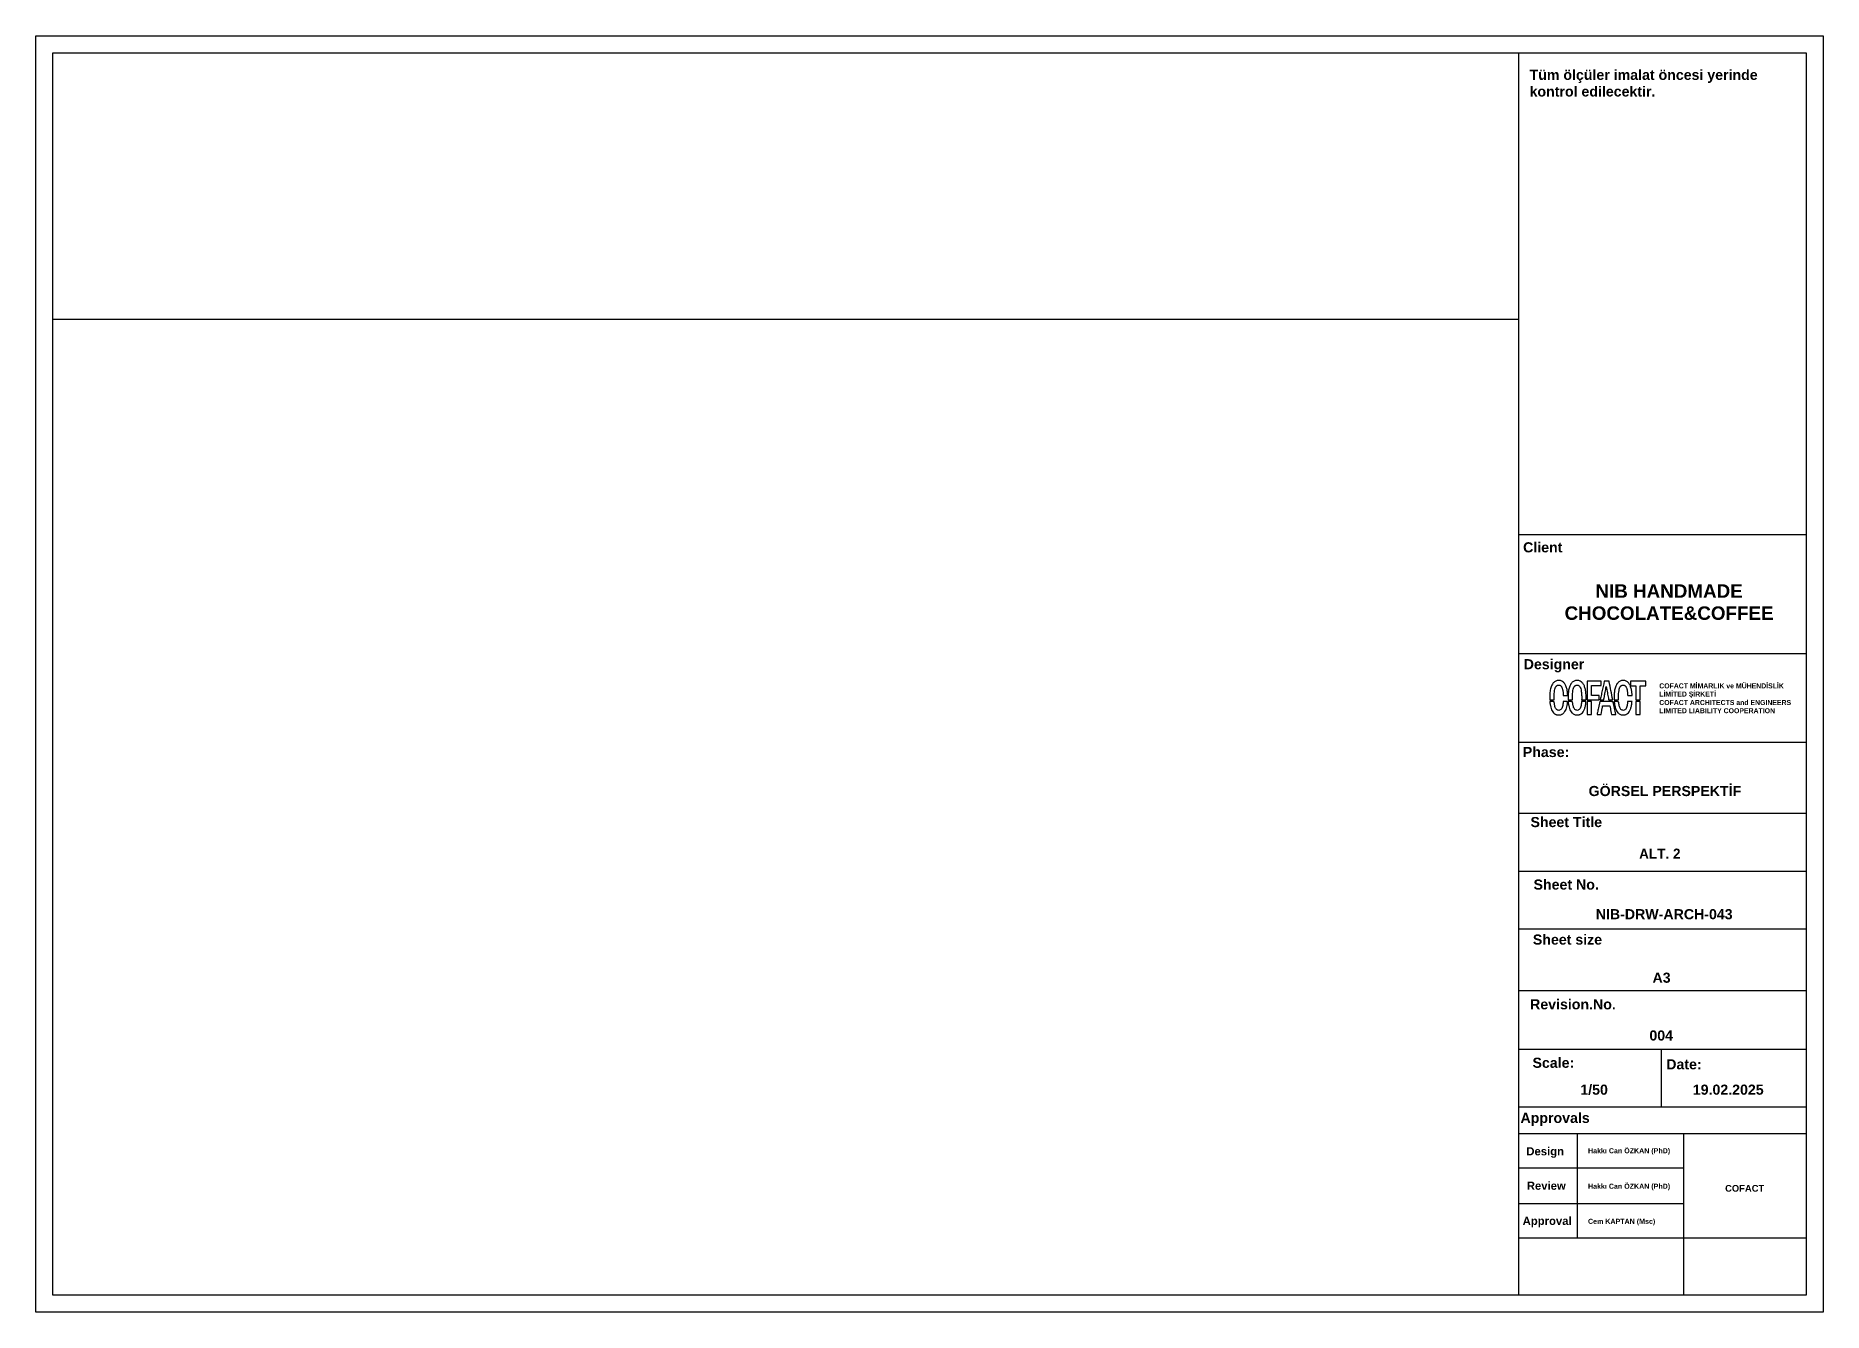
# Model space of a CAD drawing. Header units: millimetres. Extents: x 933584 to 974011, y 4545988 to 4553664.
# Drawn here: x 965611 to 967711, y 4546464 to 4547964 of the extents above; entities that cross this region are included whole.
import ezdxf

# ---------------------------------------------------------------- set-up
doc = ezdxf.new("R2010")
doc.units = ezdxf.units.MM
doc.layers.get('0').update_dxf_attribs({"color": 255})
doc.styles.add('Century Gothic_B_3', font='GOTHICB.TTF', dxfattribs={"height": 4})
picture_1 = doc.add_image_def('image10.png', size_in_pixel=(2560, 1705))

msp = doc.modelspace()

# ---------------------------------------------------------------- texts
at = {"color": 0, "attachment_point": 1, "line_spacing_factor": 0.984502, "style": 'Century Gothic_B_3'}
for s, insert, char_height, width in [('\\pxql;{\\fArial|b1|i0|c0|p34;Tüm ölçüler imalat öncesi yerinde kontrol edilecektir.}', (967366.46, 4547923.88), 11.9034, 324.3298), ('\\pxqr;{\\fArial|b1|i0|c0|p34;Client}', (966816.91, 4547368.66), 11.9034, 588.1338), ('\\pxqc;{\\fArial|b1|i0|c0|p34;NIB HANDMADE CHOCOLATE&COFFEE}', (967366.92, 4547319.26), 15.8192, 326.8702), ('\\pxqr;{\\fArial|b1|i0|c0|p34;Designer}', (966842.59, 4547231.33), 11.9034, 588.1338), ('{\\fFranklin Gothic Medium|b1|i0|c162|p34;COFACT MİMARLIK ve MÜHENDİSLİK}\\P{\\fFranklin Gothic Medium|b1|i0|c162|p34;LİMİTED ŞİRKETİ}', (967518.78, 4547202.86), 5.8729, 228.8091), ('\\pxql;{\\fFranklin Gothic Book|b1|i0|c162|p34;COFACT ARCHITECTS and ENGINEERS\\PLIMITED LIABILITY COOPERATION}', (967518.78, 4547183.27), 5.8729, 228.8091), ('\\pxqr;{\\fArial|b1|i0|c0|p34;Phase:}', (966824.92, 4547128.14), 11.9034, 588.1338), ('\\pxqr;{\\fArial|b1|i0|c0|p34;GÖRSEL PERSPEKTİF}', (967026.95, 4547082.3), 11.9034, 588.1338), ('\\pxqr;{\\fArial|b1|i0|c0|p34;Sheet Title}', (966863.47, 4547045.84), 11.9034, 588.1338), ('\\pxi-2,l3,qr,t3;ALT. 2', (966955.66, 4547008.69), 11.9034, 588.1338), ('\\pxqr;{\\fArial|b1|i0|c0|p34;Sheet No.}', (966859.68, 4546972.41), 11.9034, 588.1338), ('\\pxqr;{\\fArial|b1|i0|c0|p34;NIB-DRW-ARCH-043}', (967016.83, 4546937.56), 11.9034, 588.1338), ('\\pxqr;{\\fArial|b1|i0|c0|p34;Sheet size}', (966863.52, 4546907.76), 11.9034, 588.1338), ('\\pxqr;{\\fArial|b1|i0|c0|p34;A3}', (966944.02, 4546862.96), 11.9034, 588.1338), ('\\pxqr;{\\fArial|b1|i0|c0|p34;Revision.No.}', (966879.63, 4546831.68), 11.9034, 588.1338), ('\\pxqr;{\\fArial|b1|i0|c0|p34;00\\fArial|b1|i0|c162|p34;4}', (966946.83, 4546795.04), 11.9034, 588.1338), ('\\pxqr;{\\fArial|b1|i0|c0|p34;Scale:}', (966830.75, 4546762.99), 11.9034, 588.1338), ('\\pxqr;{\\fArial|b1|i0|c0|p34;Date:}', (966980.47, 4546761.2), 11.9034, 588.1338), ('\\pxqr;{\\fArial|b1|i0|c0|p34;1/50}', (966870.29, 4546731.37), 11.9034, 588.1338), ('\\pxqr;{\\fArial|b1|i0|c162|p34;19\\fArial|b1|i0|c0|p34;.02.202\\fArial|b1|i0|c162|p34;5}', (967053.31, 4546731.37), 11.9034, 588.1338), ('\\pxqr;{\\fArial|b1|i0|c0|p34;Approvals}', (966848.97, 4546698.22), 11.9034, 588.1338), ('\\pxqr;{\\fArial|b1|i0|c0|p34;Design}', (966818.77, 4546657.79), 9.5085, 588.1338), ('{\\fArial|b1|i0|c0|p34;\\W9.71336;   }{\\fArial|b1|i0|c0|p34;Hakkı Can ÖZKAN (PhD)}', (967367.8, 4546656.61), 5.9517, 163.4351), ('\\pxqr;{\\fArial|b1|i0|c0|p34;Review}', (966820.84, 4546617.27), 9.5085, 588.1338), ('{\\fArial|b1|i0|c0|p34;\\W9.71336;   }{\\fArial|b1|i0|c0|p34;Hakkı Can ÖZKAN (PhD)}', (967367.8, 4546614.9), 5.9517, 163.4351), ('\\pxqc;{\\fArial|b1|i0|c0|p34;COFACT}', (967455.71, 4546613.42), 7.9096, 326.8702), ('\\pxqr;{\\fArial|b1|i0|c0|p34;Approval}', (966827.75, 4546575.99), 9.5085, 588.1338), ('{\\W9.71336;\\fArial|b1|i0|c0|p34;   \\W1;Cem KAPTAN (Msc)}', (967367.8, 4546573.69), 5.9517, 163.4351)]:
    msp.add_mtext(s, dxfattribs=dict(at, insert=insert, char_height=char_height, width=width))

# ---------------------------------------------------------------- linework, layer by layer
at = {"color": 0}
for p, q in [((967691.47, 4547377.52), (967353.42, 4547377.52)), ((967691.47, 4547377.52), (967353.42, 4547377.52)), ((967691.47, 4547237.54), (967353.42, 4547237.54)), ((967691.47, 4547237.54), (967353.42, 4547237.54)), ((967691.47, 4547237.54), (967353.42, 4547237.54)), ((967691.47, 4547237.54), (967353.42, 4547237.54)), ((967691.47, 4547133.48), (967353.42, 4547133.48)), ((967353.42, 4547050.2), (967691.47, 4547050.2)), ((967691.47, 4546981.8), (967353.42, 4546981.8)), ((967691.47, 4546913.84), (967353.42, 4546913.84)), ((967691.47, 4546841.62), (967353.42, 4546841.62)), ((967691.47, 4546772.61), (967353.42, 4546772.61)), ((967520.89, 4546772.61), (967520.89, 4546704.89)), ((967691.47, 4546704.89), (967353.42, 4546704.89)), ((967691.47, 4546673.56), (967353.42, 4546673.56)), ((967422.27, 4546673.56), (967422.27, 4546550.8)), ((967547.26, 4546673.56), (967547.26, 4546599.96)), ((967353.42, 4546633.42), (967547.26, 4546633.42)), ((967353.42, 4546591.71), (967547.26, 4546591.71)), ((967547.26, 4546599.96), (967547.26, 4546483.84)), ((967691.47, 4546550.8), (967353.42, 4546550.8))]:
    msp.add_line(p, q, dxfattribs=at)
for points in [[(965611.47, 4547963.85), (967711.47, 4547963.85), (967711.47, 4546463.85), (965611.47, 4546463.85)], [(965631.47, 4547943.85), (967691.47, 4547943.85), (967691.47, 4546483.85), (965631.47, 4546483.85)], [(967434.1, 4547194.48), (967434.1, 4547183.34), (967441.16, 4547183.34), (967448.22, 4547183.34), (967448.22, 4547185.98), (967448.22, 4547188.61), (967443.64, 4547188.61), (967439.07, 4547188.61), (967439.07, 4547194.43), (967439.07, 4547200.24), (967444.79, 4547200.24), (967450.5, 4547200.24), (967450.5, 4547202.93), (967450.5, 4547205.61), (967442.3, 4547205.61), (967434.1, 4547205.61)], [(967484.91, 4547202.78), (967484.91, 4547199.95), (967488.14, 4547199.95), (967491.37, 4547199.95), (967491.37, 4547191.64), (967491.37, 4547183.34), (967493.86, 4547183.34), (967496.34, 4547183.34), (967496.34, 4547191.64), (967496.34, 4547199.95), (967499.62, 4547199.95), (967502.9, 4547199.95), (967502.9, 4547202.78), (967502.9, 4547205.61), (967493.91, 4547205.61), (967484.91, 4547205.61)], [(967434.1, 4547173.84), (967434.1, 4547166.34), (967436.56, 4547166.36), (967439.02, 4547166.39), (967439.04, 4547173.87), (967439.07, 4547181.35), (967436.58, 4547181.35), (967434.1, 4547181.35)], [(967491.39, 4547173.87), (967491.42, 4547166.39), (967493.88, 4547166.36), (967496.34, 4547166.33), (967496.34, 4547173.84), (967496.34, 4547181.35), (967493.86, 4547181.35), (967491.37, 4547181.35)]]:
    msp.add_lwpolyline(points, close=True, dxfattribs=at)
msp.add_lwpolyline([(967353.42, 4547943.86), (967353.42, 4546483.85)], dxfattribs=at)
for points in [[(967398.75, 4547206.1, 0.11064), (967395.65, 4547204.6, 0.089568), (967393.2, 4547201.82, 0.069833), (967391.45, 4547197.7, 0.037138), (967390.4, 4547192.26, 0.013582), (967390.25, 4547190.61, 0.005436), (967390.14, 4547188.34, 0.005261), (967390.08, 4547186.12, 0.017635), (967390.1, 4547184.66), (967390.17, 4547183.34), (967392.72, 4547183.34), (967395.27, 4547183.34), (967395.28, 4547186.35, -0.01557), (967395.44, 4547190.77, -0.027157), (967395.88, 4547194.4, -0.033018), (967396.57, 4547197.25, -0.079442), (967397.55, 4547199.19, -0.009072), (967397.84, 4547199.58, -0.030827), (967398.05, 4547199.82, -0.031813), (967398.29, 4547200.03, -0.010138), (967398.67, 4547200.31, -0.089655), (967399.42, 4547200.67, -0.05192), (967400.42, 4547200.83, -0.051218), (967401.44, 4547200.78, -0.076363), (967402.3, 4547200.51, -0.070873), (967403.1, 4547199.97, -0.052254), (967403.81, 4547199.17, -0.046256), (967404.42, 4547198.14, -0.033841), (967404.9, 4547196.91, -0.02482), (967405.26, 4547195.51, -0.012371), (967405.59, 4547193.71, -0.011745), (967405.85, 4547191.72, -0.011909), (967406.02, 4547189.73), (967406.09, 4547188.61), (967408.66, 4547188.61), (967411.23, 4547188.61), (967411.23, 4547189.03, 0.020953), (967411.19, 4547189.94, 0.004455), (967411.04, 4547191.52, 0.00493), (967410.86, 4547193.14, 0.011284), (967410.68, 4547194.37, 0.038093), (967409.55, 4547198.88, 0.067383), (967407.87, 4547202.32, 0.083303), (967405.64, 4547204.69, 0.099908), (967402.89, 4547206.02, 0.02201), (967402.45, 4547206.11, 0.020762), (967401.99, 4547206.17, 0.015695), (967401.43, 4547206.2, 0.005906), (967400.65, 4547206.2, 0.00548), (967400.04, 4547206.19, 0.006399), (967399.47, 4547206.17, 0.005718), (967398.99, 4547206.13, 0.038226)], [(967420.33, 4547206.1, 0.105194), (967417.36, 4547204.7, 0.087054), (967414.98, 4547202.14, 0.069549), (967413.23, 4547198.38, 0.038701), (967412.13, 4547193.43, 0.014261), (967411.89, 4547191.35, 0.008448), (967411.72, 4547188.85, 0.008433), (967411.64, 4547186.42, 0.018733), (967411.68, 4547184.57), (967411.75, 4547183.34), (967414.3, 4547183.34), (967416.85, 4547183.34), (967416.86, 4547186.35, -0.01557), (967417.01, 4547190.77, -0.027157), (967417.45, 4547194.4, -0.033018), (967418.15, 4547197.25, -0.079442), (967419.12, 4547199.19, -0.009072), (967419.42, 4547199.58, -0.030827), (967419.63, 4547199.82, -0.031813), (967419.87, 4547200.03, -0.010138), (967420.25, 4547200.31, -0.089655), (967421, 4547200.67, -0.05192), (967421.99, 4547200.83, -0.051218), (967423.02, 4547200.78, -0.076363), (967423.88, 4547200.51, -0.136443), (967425.39, 4547199.17, -0.067108), (967426.49, 4547196.83, -0.045937), (967427.23, 4547193.38, -0.018323), (967427.64, 4547188.56, -0.004967), (967427.68, 4547187.58, -0.003937), (967427.7, 4547186.52, -0.00398), (967427.71, 4547185.53, -0.009912), (967427.69, 4547184.81), (967427.63, 4547183.34), (967430.2, 4547183.34), (967432.78, 4547183.34), (967432.84, 4547184.61, 0.018366), (967432.87, 4547186.77, 0.009634), (967432.76, 4547189.46, 0.009631), (967432.55, 4547192.16, 0.017297), (967432.25, 4547194.36, 0.038062), (967431.13, 4547198.88, 0.067387), (967429.45, 4547202.32, 0.08333), (967427.22, 4547204.69, 0.099909), (967424.46, 4547206.02, 0.02201), (967424.02, 4547206.11, 0.020762), (967423.57, 4547206.17, 0.015695), (967423.01, 4547206.2, 0.005906), (967422.22, 4547206.2, 0.00548), (967421.62, 4547206.19, 0.006399), (967421.05, 4547206.17, 0.005718), (967420.57, 4547206.13, 0.038226)], [(967456.52, 4547199.03, 0.0000105), (967457.88, 4547191.73, 0.000084), (967459.08, 4547185.3, 0.003215), (967459.36, 4547183.86), (967459.47, 4547183.34), (967461.85, 4547183.34, 0.001355), (967462.76, 4547183.34, 0.00226), (967463.53, 4547183.35, 0.000206), (967464.21, 4547183.36, 0.409743), (967464.23, 4547183.38, 0.049641), (967464.22, 4547183.44, 0.000001), (967462.04, 4547194.29, 0.000006), (967459.89, 4547204.97, 0.007694), (967459.8, 4547205.39), (967459.75, 4547205.61), (967456.99, 4547205.61), (967454.23, 4547205.61), (967453.51, 4547202.31, -0.000077), (967452.13, 4547195.94, -0.000085), (967450.8, 4547189.78, -0.000009), (967449.51, 4547183.86, -0.006923), (967449.44, 4547183.57), (967449.39, 4547183.34), (967453.6, 4547183.34, 0.0001427), (967453.89, 4547184.92, 0.00034), (967454.15, 4547186.29, 0.000221), (967454.44, 4547187.87, -0.000266), (967455.27, 4547192.37, -0.000578), (967455.92, 4547195.83, -0.0000869)], [(967474.42, 4547206.1, 0.105194), (967471.45, 4547204.7, 0.087054), (967469.07, 4547202.14, 0.069549), (967467.32, 4547198.38, 0.038701), (967466.22, 4547193.43, 0.014261), (967465.99, 4547191.35, 0.008448), (967465.82, 4547188.85, 0.008433), (967465.73, 4547186.42, 0.018733), (967465.77, 4547184.57), (967465.84, 4547183.34), (967468.39, 4547183.34), (967470.94, 4547183.34), (967470.95, 4547186.35, -0.01557), (967471.1, 4547190.76, -0.027157), (967471.54, 4547194.4, -0.033018), (967472.24, 4547197.25, -0.079442), (967473.21, 4547199.19, -0.009072), (967473.51, 4547199.58, -0.030827), (967473.72, 4547199.82, -0.031813), (967473.96, 4547200.03, -0.010138), (967474.34, 4547200.31, -0.089655), (967475.09, 4547200.67, -0.05192), (967476.09, 4547200.83, -0.051218), (967477.11, 4547200.78, -0.076363), (967477.97, 4547200.51, -0.070873), (967478.77, 4547199.97, -0.052254), (967479.48, 4547199.17, -0.046256), (967480.08, 4547198.14, -0.033841), (967480.56, 4547196.91, -0.02482), (967480.93, 4547195.51, -0.012371), (967481.26, 4547193.71, -0.011745), (967481.52, 4547191.72, -0.011909), (967481.69, 4547189.73), (967481.75, 4547188.61), (967484.32, 4547188.61), (967486.9, 4547188.61), (967486.9, 4547189.03, 0.020953), (967486.86, 4547189.94, 0.004455), (967486.71, 4547191.52, 0.00493), (967486.52, 4547193.14, 0.011284), (967486.34, 4547194.37, 0.038093), (967485.22, 4547198.88, 0.067383), (967483.54, 4547202.32, 0.083303), (967481.31, 4547204.69, 0.099908), (967478.55, 4547206.02, 0.02201), (967478.11, 4547206.11, 0.020762), (967477.66, 4547206.17, 0.015695), (967477.1, 4547206.2, 0.005906), (967476.32, 4547206.2, 0.00548), (967475.71, 4547206.19, 0.006399), (967475.14, 4547206.17, 0.005718), (967474.66, 4547206.13, 0.038226)], [(967390.3, 4547180.63, 0.025038), (967390.86, 4547176.68, 0.036131), (967391.79, 4547173.27, 0.041565), (967393.04, 4547170.46, 0.063352), (967394.62, 4547168.3, 0.028049), (967395.43, 4547167.53, 0.034689), (967396.27, 4547166.91, 0.034905), (967397.18, 4547166.42, 0.029004), (967398.2, 4547166.03, 0.021923), (967398.68, 4547165.9, 0.031789), (967399.12, 4547165.83, 0.019677), (967399.69, 4547165.8, 0.003659), (967400.74, 4547165.79, 0.003627), (967401.78, 4547165.8, 0.019229), (967402.35, 4547165.83, 0.031747), (967402.77, 4547165.9, 0.024514), (967403.22, 4547166.02, 0.035022), (967404.4, 4547166.5, 0.037328), (967405.46, 4547167.12, 0.037367), (967406.42, 4547167.9, 0.035245), (967407.28, 4547168.83, 0.053473), (967408.66, 4547171, 0.03772), (967409.75, 4547173.68, 0.032588), (967410.56, 4547176.9, 0.021334), (967411.08, 4547180.68), (967411.14, 4547181.35), (967408.56, 4547181.35), (967405.97, 4547181.35), (967405.91, 4547180.68, -0.0074), (967405.81, 4547179.71, -0.005344), (967405.66, 4547178.63, -0.005411), (967405.5, 4547177.6, -0.010609), (967405.34, 4547176.78, -0.034422), (967404.64, 4547174.32, -0.07643), (967403.72, 4547172.62, -0.102726), (967402.52, 4547171.59, -0.109019), (967401.04, 4547171.14, -0.095932), (967399.43, 4547171.33, -0.113527), (967398.11, 4547172.11, -0.092498), (967397.08, 4547173.53, -0.04608), (967396.31, 4547175.63, -0.017297), (967396.02, 4547176.92, -0.007909), (967395.72, 4547178.63, -0.007223), (967395.48, 4547180.29, -0.03219), (967395.42, 4547181.26, 0.402781), (967395.38, 4547181.3, 0.001238), (967394.67, 4547181.33, 0.005463), (967393.83, 4547181.35, 0.003096), (967392.82, 4547181.35), (967390.23, 4547181.35)], [(967411.87, 4547180.63, 0.025038), (967412.44, 4547176.68, 0.036131), (967413.36, 4547173.27, 0.041565), (967414.62, 4547170.46, 0.063352), (967416.19, 4547168.3, 0.047265), (967417.59, 4547167.07, 0.06438), (967419.06, 4547166.27, 0.06177), (967420.73, 4547165.86, 0.039412), (967422.73, 4547165.77, 0.027569), (967424.15, 4547165.9, 0.048064), (967425.3, 4547166.18, 0.049711), (967426.35, 4547166.67, 0.031882), (967427.45, 4547167.43, 0.081131), (967429.37, 4547169.51, 0.052129), (967430.88, 4547172.42, 0.043307), (967431.98, 4547176.15, 0.026621), (967432.66, 4547180.68), (967432.72, 4547181.35), (967430.14, 4547181.35), (967427.55, 4547181.35), (967427.49, 4547180.68, -0.0074), (967427.38, 4547179.71, -0.005344), (967427.24, 4547178.63, -0.005411), (967427.07, 4547177.6, -0.010609), (967426.92, 4547176.78, -0.034422), (967426.22, 4547174.32, -0.07643), (967425.29, 4547172.62, -0.102726), (967424.1, 4547171.59, -0.109019), (967422.62, 4547171.14, -0.095932), (967421.01, 4547171.33, -0.113527), (967419.69, 4547172.1, -0.092498), (967418.66, 4547173.53, -0.04608), (967417.89, 4547175.63, -0.017297), (967417.6, 4547176.92, -0.007909), (967417.3, 4547178.63, -0.007223), (967417.06, 4547180.29, -0.03219), (967417, 4547181.26, 0.402781), (967416.96, 4547181.3, 0.001238), (967416.24, 4547181.33, 0.005463), (967415.41, 4547181.35, 0.003096), (967414.4, 4547181.35), (967411.8, 4547181.35)], [(967467.66, 4547166.34, 0.0000231), (967466.17, 4547173.77, 0.000048), (967464.77, 4547180.73, 0.022716), (967464.66, 4547181.18, 0.319618), (967464.52, 4547181.29, 0.005635), (967463.47, 4547181.33, 0.005119), (967461.64, 4547181.35, 0.000404), (967456.79, 4547181.35), (967448.96, 4547181.35), (967447.38, 4547174.02, -0.000063), (967446.77, 4547171.2, -0.000102), (967446.25, 4547168.79, -0.000015), (967445.78, 4547166.65, -0.0154076), (967445.7, 4547166.33), (967450.44, 4547166.39), (967451.31, 4547171.11, -0.000258), (967451.65, 4547172.94, -0.000401), (967451.95, 4547174.51, -0.000111), (967452.21, 4547175.88, -0.013635), (967452.24, 4547176.06), (967452.3, 4547176.28), (967456.55, 4547176.28), (967460.79, 4547176.28), (967461.43, 4547172.88, 0.000154), (967461.69, 4547171.46, 0.000145), (967461.96, 4547170.01, 0.000144), (967462.2, 4547168.73, 0.000507), (967462.36, 4547167.9), (967462.66, 4547166.34)], [(967465.96, 4547180.63, 0.025038), (967466.53, 4547176.68, 0.036131), (967467.45, 4547173.27, 0.041565), (967468.71, 4547170.46, 0.063352), (967470.28, 4547168.3, 0.047265), (967471.68, 4547167.07, 0.06438), (967473.15, 4547166.27, 0.06177), (967474.82, 4547165.86, 0.039412), (967476.83, 4547165.77, 0.027569), (967478.25, 4547165.9, 0.048064), (967479.39, 4547166.18, 0.049711), (967480.44, 4547166.67, 0.031882), (967481.54, 4547167.43, 0.081131), (967483.46, 4547169.51, 0.052129), (967484.97, 4547172.42, 0.043307), (967486.07, 4547176.15, 0.026621), (967486.75, 4547180.68), (967486.81, 4547181.35), (967484.23, 4547181.35), (967481.64, 4547181.35), (967481.58, 4547180.68, -0.0074), (967481.47, 4547179.71, -0.005344), (967481.33, 4547178.63, -0.005411), (967481.17, 4547177.6, -0.010609), (967481.01, 4547176.78, -0.034422), (967480.31, 4547174.32, -0.07643), (967479.38, 4547172.62, -0.102726), (967478.19, 4547171.59, -0.109019), (967476.71, 4547171.14, -0.095932), (967475.1, 4547171.33, -0.113527), (967473.78, 4547172.1, -0.092498), (967472.75, 4547173.53, -0.04608), (967471.98, 4547175.63, -0.017297), (967471.69, 4547176.92, -0.007909), (967471.39, 4547178.63, -0.007223), (967471.15, 4547180.29, -0.03219), (967471.09, 4547181.26, 0.402781), (967471.05, 4547181.3, 0.001238), (967470.34, 4547181.33, 0.005463), (967469.5, 4547181.35, 0.003096), (967468.49, 4547181.35), (967465.9, 4547181.35)]]:
    msp.add_lwpolyline(points, format="xyb", close=True, dxfattribs=at)

msp.set_redraw_order([(e.dxf.handle, doc.entitydb.next_handle()) for e in msp.query("TEXT MTEXT ATTDEF DIMENSION ARC_DIMENSION")])  # texts and dimensions are drawn at this point

# ---------------------------------------------------------------- pictures from other files: only their frames are drawn
image = msp.add_image(picture_1, insert=(965631.47, 4546483.85), size_in_units=(1721.95, 1146.85), rotation=0)
image.dxf.flags = 7

doc.saveas('drawing.dxf')
